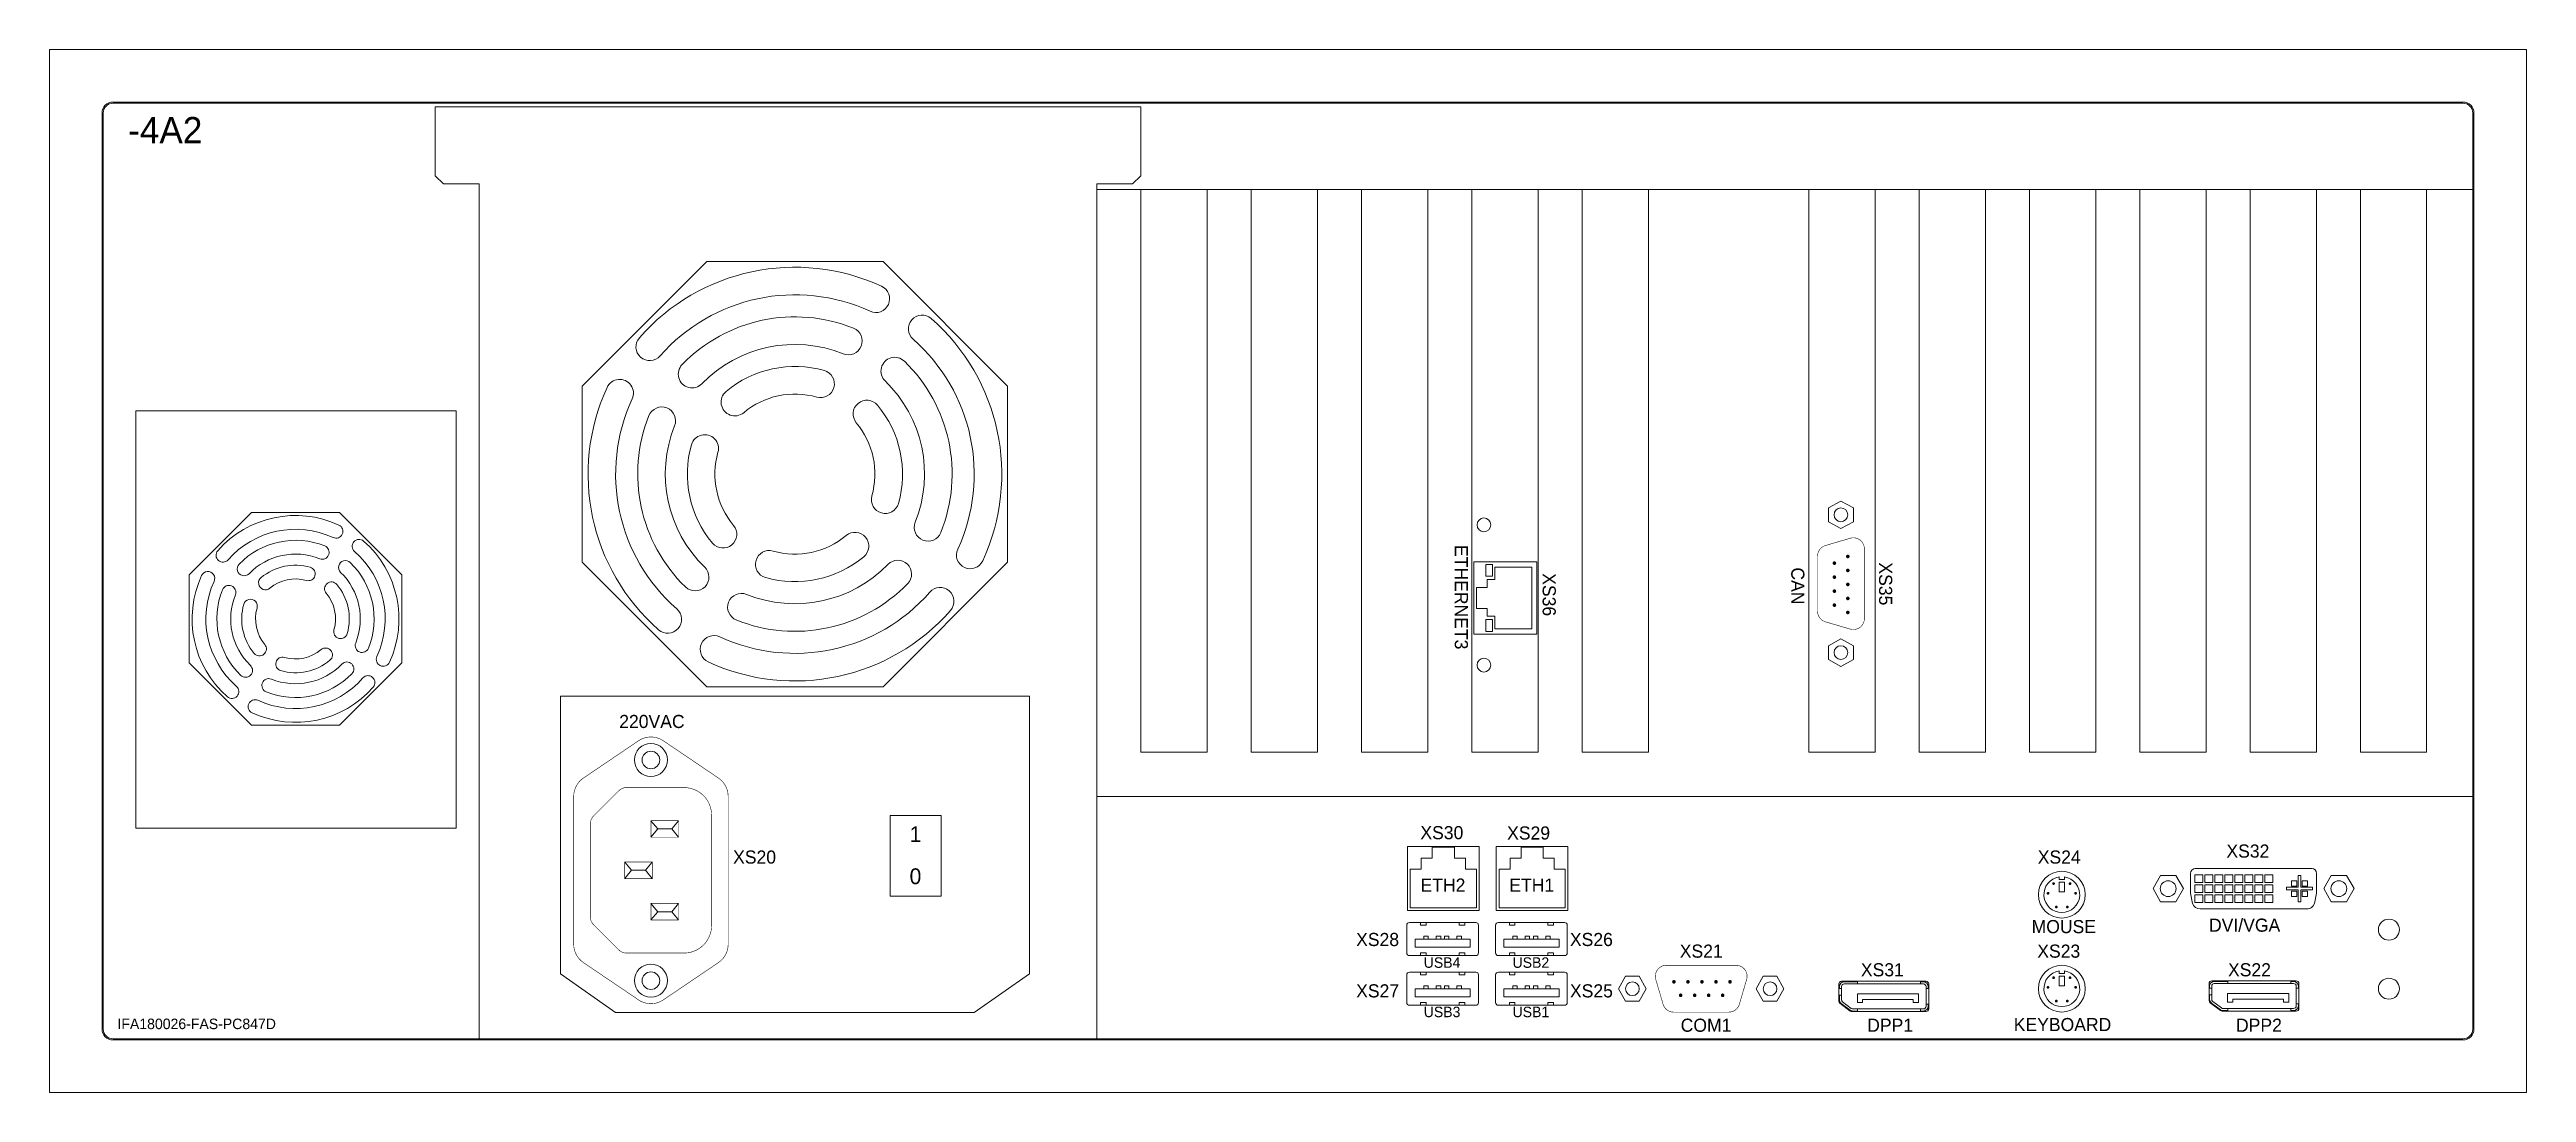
# Model space of a CAD drawing. Extents: x -2364 to 9601, y -871 to 1549.
# Drawn here: x 2573.5 to 3045.1, y -245.3 to -46.8 of the extents above; entities that cross this region are included whole.
import ezdxf

# ---------------------------------------------------------------- set-up
doc = ezdxf.new("R2010")
doc.units = 0
doc.layers.get('0').update_dxf_attribs({"linetype": 'CONTINUOUS'})
doc.layers.add('NRS', color=1, linetype='CONTINUOUS')

msp = doc.modelspace()

# ---------------------------------------------------------------- texts
at = {"color": 7, "lineweight": 13}
for s, height, p in [('-4A2', 5, (2588.4611, -64.64007)), ('1', 3, (2737.25302, -197.65966)), ('0', 3, (2737.25302, -205.68353)), ('IFA180026-FAS-PC847D', 2, (2586.41938, -233.29037))]:
    msp.add_text(s, height=height, dxfattribs=at).set_placement(p)
at = {"layer": 'NRS', "color": 7, "lineweight": 13}
for s, p in [('ETHERNET3', (2841.06741, -141.12121)), ('CAN', (2905.12451, -145.39009)), ('XS35', (2921.84539, -144.42917)), ('XS36', (2857.7883, -146.49032))]:
    msp.add_text(s, height=2.5, rotation=270, dxfattribs=at).set_placement(p)
for s, height, p in [('220VAC', 2.5, (2681.96114, -175.96549)), ('XS30', 2.5, (2834.512, -197.13109)), ('XS29', 2.5, (2851.02682, -197.19683)), ('XS20', 2.5, (2703.64449, -201.7814)), ('XS24', 2.5, (2952.06459, -201.7814)), ('XS32', 2.5, (2987.98705, -200.64003)), ('ETH2', 2.5, (2834.53553, -207.11948)), ('ETH1', 2.5, (2851.44511, -207.11948)), ('DVI/VGA', 2.5, (2984.67406, -214.74433)), ('XS28', 2.5, (2822.27288, -217.47435)), ('XS26', 2.5, (2862.98289, -217.47435)), ('MOUSE', 2.5, (2950.89657, -215.02032)), ('USB4', 2, (2835.14564, -221.61864)), ('USB2', 2, (2852.05522, -221.61864)), ('XS21', 2.5, (2883.89738, -219.69174)), ('XS31', 2.5, (2918.38477, -223.24117)), ('XS23', 2.5, (2951.97359, -219.69174)), ('XS22', 2.5, (2988.29119, -223.24117)), ('XS27', 2.5, (2822.28254, -227.2544)), ('XS25', 2.5, (2862.99255, -227.2544)), ('USB3', 2, (2835.14951, -231.01367)), ('USB1', 2, (2852.05909, -231.01367)), ('COM1', 2.5, (2884.07052, -233.79605)), ('DPP1', 2.5, (2919.5888, -233.79605)), ('KEYBOARD', 2.5, (2947.49122, -233.67242)), ('DPP2', 2.5, (2989.81811, -233.79605))]:
    msp.add_text(s, height=height, dxfattribs=at).set_placement(p)

# ---------------------------------------------------------------- linework, layer by layer
at = {"color": 7, "lineweight": 13}
for p, q in [((2583.48703, -58.89448), (2583.48703, -233.24571)), ((2583.48703, -58.89448), (2583.48703, -60.02109)), ((2583.69709, -58.89448), (2583.69709, -233.24571)), ((3033.0191, -56.79386), (2585.58764, -56.79386)), ((3033.0191, -57.00392), (2585.58764, -57.00392)), ((2646.89577, -70.81185), (2646.89577, -57.708)), ((2646.89577, -57.708), (2781.28428, -57.708)), ((2781.28428, -70.81185), (2781.28428, -57.708)), ((3034.90966, -233.24571), (3034.90966, -58.89448)), ((3035.11972, -233.24571), (3035.11972, -58.89448)), ((2648.4738, -72.34722), (2646.89577, -70.81185)), ((2655.29149, -72.34722), (2648.4738, -72.34722)), ((2655.29149, -72.34722), (2655.29149, -235.13626)), ((2772.88855, -73.43771), (2772.88855, -72.34722)), ((2772.88855, -72.34722), (2779.70625, -72.34722)), ((2772.88855, -73.43771), (3034.90966, -73.43771)), ((2772.88855, -73.43771), (2772.88855, -180.56919)), ((2772.88855, -73.43771), (2772.88855, -180.56919)), ((2772.88855, -73.43771), (2772.88855, -235.13626)), ((2779.70625, -72.34722), (2781.28428, -70.81185)), ((2781.29102, -73.43771), (2781.29102, -180.56919)), ((2793.89473, -73.43771), (2793.89473, -180.56919)), ((2793.89473, -73.43771), (2793.89473, -180.56919)), ((2802.29719, -73.43771), (2802.29719, -180.56919)), ((2814.9009, -73.43771), (2814.9009, -180.56919)), ((2814.9009, -73.43771), (2814.9009, -180.56919)), ((2823.30337, -73.43771), (2823.30337, -180.56919)), ((2823.30337, -73.43771), (2823.30337, -180.56919)), ((2823.30337, -73.43771), (2823.30337, -180.56919)), ((2823.30337, -73.43771), (2823.30337, -180.56919)), ((2835.90707, -73.43771), (2835.90707, -180.56919)), ((2835.90707, -73.43771), (2835.90707, -180.56919)), ((2835.90707, -73.43771), (2835.90707, -180.56919)), ((2835.90707, -73.43771), (2835.90707, -180.56919)), ((2835.90707, -73.43771), (2835.90707, -180.56919)), ((2835.90707, -73.43771), (2835.90707, -180.56919)), ((2835.90707, -73.43771), (2835.90707, -180.56919)), ((2835.90707, -73.43771), (2835.90707, -180.56919)), ((2844.30954, -73.43771), (2844.30954, -180.56919)), ((2844.30954, -73.43771), (2844.30954, -180.56919)), ((3010.86162, -73.43771), (2851.51493, -73.43771)), ((2856.91324, -73.43771), (2856.91324, -180.56919)), ((2856.91324, -73.43771), (2856.91324, -180.56919)), ((2856.91324, -73.43771), (2856.91324, -180.56919)), ((2856.91324, -73.43771), (2856.91324, -180.56919)), ((2865.31571, -73.43771), (2865.31571, -180.56919)), ((2865.31571, -73.43771), (2865.31571, -180.56919)), ((2865.31571, -73.43771), (2865.31571, -180.56919)), ((2877.91941, -73.43771), (2877.91941, -180.56919)), ((2877.91941, -73.43771), (2877.91941, -180.56919)), ((2877.91941, -73.43771), (2877.91941, -180.56919)), ((2877.91941, -73.43771), (2877.91941, -180.56919)), ((2877.91941, -73.43771), (2877.91941, -180.56919)), ((2877.91941, -73.43771), (2877.91941, -180.56919)), ((2908.48076, -73.43771), (2908.48076, -180.56919)), ((2908.48076, -73.43771), (2908.48076, -180.56919)), ((2921.08446, -73.43771), (2921.08446, -180.56919)), ((2921.08446, -73.43771), (2921.08446, -180.56919)), ((2921.08446, -73.43771), (2921.08446, -180.56919)), ((2921.08446, -73.43771), (2921.08446, -180.56919)), ((2929.48693, -73.43771), (2929.48693, -180.56919)), ((2942.09063, -73.43771), (2942.09063, -180.56919)), ((2942.09063, -73.43771), (2942.09063, -180.56919)), ((2950.4931, -73.43771), (2950.4931, -180.56919)), ((2963.09681, -73.43771), (2963.09681, -180.56919)), ((2963.09681, -73.43771), (2963.09681, -180.56919)), ((2971.49927, -73.43771), (2971.49927, -180.56919)), ((2984.10298, -73.43771), (2984.10298, -180.56919)), ((2984.10298, -73.43771), (2984.10298, -180.56919)), ((2992.50545, -73.43771), (2992.50545, -180.56919)), ((3005.10915, -73.43771), (3005.10915, -180.56919)), ((3013.51162, -73.43771), (3013.51162, -180.56919)), ((3026.11532, -73.43771), (3026.11532, -180.56919)), ((2674.92975, -110.84961), (2698.64683, -87.13254)), ((2698.64683, -87.13254), (2732.18784, -87.13254)), ((2732.18784, -87.13254), (2755.90491, -110.84961)), ((2674.92975, -144.39062), (2674.92975, -110.84961)), ((2755.90491, -110.84961), (2755.90491, -144.39062)), ((2600.07828, -146.80784), (2611.93682, -134.94931)), ((2611.93682, -134.94931), (2628.70733, -134.94931)), ((2628.70733, -134.94931), (2640.56586, -146.80784)), ((2912.23195, -134.05784), (2914.59253, -132.7464)), ((2912.23195, -136.68071), (2912.23195, -134.05784)), ((2914.59253, -137.99215), (2912.23195, -136.68071)), ((2914.59253, -132.7464), (2916.95312, -134.05784)), ((2916.95312, -136.68071), (2914.59253, -137.99215)), ((2916.95312, -134.05784), (2916.95312, -136.68071)), ((2698.64683, -168.1077), (2674.92975, -144.39062)), ((2755.90491, -144.39062), (2732.18784, -168.1077)), ((2844.70265, -144.32255), (2844.70265, -158.07255)), ((2856.70265, -144.32255), (2844.70265, -144.32255)), ((2846.9998, -147.07255), (2846.9998, -144.82255)), ((2846.9998, -144.82255), (2848.2498, -144.82255)), ((2848.2498, -144.82255), (2848.2498, -147.07255)), ((2848.70265, -145.32255), (2848.70265, -147.69755)), ((2855.70265, -145.32255), (2848.70265, -145.32255)), ((2855.70265, -145.32255), (2855.70265, -157.07255)), ((2856.70265, -144.32255), (2856.70265, -158.07255)), ((2600.07828, -163.57835), (2600.07828, -146.80784)), ((2640.56586, -146.80784), (2640.56586, -163.57835)), ((2845.20265, -149.19755), (2845.20265, -153.19755)), ((2845.20265, -149.19755), (2847.20265, -149.19755)), ((2848.2498, -147.07255), (2846.9998, -147.07255)), ((2847.20265, -147.69755), (2848.70265, -147.69755)), ((2847.20265, -147.69755), (2847.20265, -149.19755)), ((2845.20265, -153.19755), (2847.20265, -153.19755)), ((2848.2498, -155.32255), (2846.9998, -155.32255)), ((2846.9998, -155.32255), (2846.9998, -157.57255)), ((2847.20265, -153.19755), (2847.20265, -154.69755)), ((2847.20265, -154.69755), (2848.70265, -154.69755)), ((2848.2498, -157.57255), (2848.2498, -155.32255)), ((2848.70265, -154.69755), (2848.70265, -157.07255)), ((2856.70265, -158.07255), (2844.70265, -158.07255)), ((2846.9998, -157.57255), (2848.2498, -157.57255)), ((2855.70265, -157.07255), (2848.70265, -157.07255)), ((2912.23195, -160.28659), (2914.59253, -158.97515)), ((2912.23195, -162.90946), (2912.23195, -160.28659)), ((2914.59253, -158.97515), (2916.95312, -160.28659)), ((2916.95312, -160.28659), (2916.95312, -162.90946)), ((2611.93682, -175.43689), (2600.07828, -163.57835)), ((2640.56586, -163.57835), (2628.70733, -175.43689)), ((2914.59253, -164.2209), (2912.23195, -162.90946)), ((2916.95312, -162.90946), (2914.59253, -164.2209)), ((2732.18784, -168.1077), (2698.64683, -168.1077)), ((2670.77922, -222.78937), (2670.77922, -169.89909)), ((2760.05545, -169.89909), (2670.77922, -169.89909)), ((2760.05545, -222.78937), (2760.05545, -169.89909)), ((2628.70733, -175.43689), (2611.93682, -175.43689)), ((2793.89473, -180.56919), (2781.29102, -180.56919)), ((2814.9009, -180.56919), (2802.29719, -180.56919)), ((2835.90707, -180.56919), (2823.30337, -180.56919)), ((2856.91324, -180.56919), (2844.30954, -180.56919)), ((2856.91324, -180.56919), (2844.30954, -180.56919)), ((2877.91941, -180.56919), (2865.31571, -180.56919)), ((2921.08446, -180.56919), (2908.48076, -180.56919)), ((2942.09063, -180.56919), (2929.48693, -180.56919)), ((2963.09681, -180.56919), (2950.4931, -180.56919)), ((2984.10298, -180.56919), (2971.49927, -180.56919)), ((3005.10915, -180.56919), (2992.50545, -180.56919)), ((3026.11532, -180.56919), (3013.51162, -180.56919)), ((3034.90966, -188.97166), (2772.88855, -188.97166)), ((2687.99884, -193.60361), (2689.29555, -195.17907)), ((2689.29555, -195.17907), (2687.99884, -196.75453)), ((2691.95367, -195.17907), (2689.29555, -195.17907)), ((2693.25038, -193.60361), (2691.95367, -195.17907)), ((2691.95367, -195.17907), (2693.25038, -196.75453)), ((2683.00987, -201.48092), (2684.30659, -203.05639)), ((2688.26142, -201.48092), (2686.9647, -203.05639)), ((2832.05409, -198.50549), (2832.05409, -210.70126)), ((2832.05409, -198.50549), (2845.7081, -198.50549)), ((2834.67986, -202.82394), (2834.67986, -200.72332)), ((2834.67986, -200.72332), (2836.78048, -200.72332)), ((2836.78048, -198.62271), (2840.98171, -198.62271)), ((2836.78048, -200.72332), (2836.78048, -198.62271)), ((2840.98171, -198.62271), (2840.98171, -200.72332)), ((2840.98171, -200.72332), (2843.08233, -200.72332)), ((2843.08233, -200.72332), (2843.08233, -202.82394)), ((2845.7081, -210.70126), (2845.7081, -198.50549)), ((2848.96367, -198.50549), (2848.96367, -210.70126)), ((2848.96367, -198.50549), (2862.61768, -198.50549)), ((2851.58944, -200.72332), (2853.69006, -200.72332)), ((2851.58944, -202.82394), (2851.58944, -200.72332)), ((2853.69006, -200.72332), (2853.69006, -198.62271)), ((2853.69006, -198.62271), (2857.89129, -198.62271)), ((2857.89129, -198.62271), (2857.89129, -200.72332)), ((2857.89129, -200.72332), (2859.99191, -200.72332)), ((2859.99191, -200.72332), (2859.99191, -202.82394)), ((2862.61768, -210.70126), (2862.61768, -198.50549)), ((2982.15159, -202.68146), (3004.15159, -202.68146)), ((2684.30659, -203.05639), (2683.00987, -204.63185)), ((2686.9647, -203.05639), (2684.30659, -203.05639)), ((2686.9647, -203.05639), (2688.26142, -204.63185)), ((2832.57924, -210.1761), (2832.57924, -202.82394)), ((2832.57924, -202.82394), (2834.67986, -202.82394)), ((2843.08233, -202.82394), (2845.18295, -202.82394)), ((2845.18295, -202.82394), (2845.18295, -210.1761)), ((2849.48882, -202.82394), (2851.58944, -202.82394)), ((2849.48882, -210.1761), (2849.48882, -202.82394)), ((2859.99191, -202.82394), (2862.09253, -202.82394)), ((2862.09253, -202.82394), (2862.09253, -210.1761)), ((2956.12118, -204.27309), (2956.12118, -204.79767)), ((2956.12118, -204.79767), (2957.17033, -204.79767)), ((2956.12118, -207.15826), (2956.12118, -205.32224)), ((2956.12118, -205.32224), (2957.17033, -205.32224)), ((2957.17033, -207.15826), (2956.12118, -207.15826)), ((2957.17033, -204.79767), (2957.17033, -204.27309)), ((2957.17033, -205.32224), (2957.17033, -207.15826)), ((2975.45821, -204.04146), (2974.01484, -206.54146)), ((2974.01484, -206.54146), (2975.45821, -209.04146)), ((2978.34496, -204.04146), (2975.45821, -204.04146)), ((2979.78834, -206.54146), (2978.34496, -204.04146)), ((2978.34496, -209.04146), (2979.78834, -206.54146)), ((2981.15159, -207.40146), (2981.15159, -203.68146)), ((2981.15159, -207.40146), (2981.5597, -209.3758)), ((2981.99159, -205.38646), (2981.99159, -203.88646)), ((2981.99159, -203.88646), (2983.49159, -203.88646)), ((2981.99159, -205.38646), (2983.49159, -205.38646)), ((2981.99159, -207.29146), (2981.99159, -205.79146)), ((2981.99159, -205.79146), (2983.49159, -205.79146)), ((2981.99159, -207.29146), (2983.49159, -207.29146)), ((2983.49159, -205.38646), (2983.49159, -203.88646)), ((2983.49159, -207.29146), (2983.49159, -205.79146)), ((2983.89659, -205.38646), (2983.89659, -203.88646)), ((2983.89659, -203.88646), (2985.39659, -203.88646)), ((2983.89659, -205.38646), (2985.39659, -205.38646)), ((2983.89659, -205.79146), (2985.39659, -205.79146)), ((2983.89659, -207.29146), (2983.89659, -205.79146)), ((2983.89659, -207.29146), (2985.39659, -207.29146)), ((2985.39659, -205.38646), (2985.39659, -203.88646)), ((2985.39659, -207.29146), (2985.39659, -205.79146)), ((2985.80159, -205.38646), (2985.80159, -203.88646)), ((2985.80159, -203.88646), (2987.30159, -203.88646)), ((2985.80159, -205.38646), (2987.30159, -205.38646)), ((2985.80159, -205.79146), (2987.30159, -205.79146)), ((2985.80159, -207.29146), (2985.80159, -205.79146)), ((2985.80159, -207.29146), (2987.30159, -207.29146)), ((2987.30159, -205.38646), (2987.30159, -203.88646)), ((2987.30159, -207.29146), (2987.30159, -205.79146)), ((2987.70659, -205.38646), (2987.70659, -203.88646)), ((2987.70659, -203.88646), (2989.20659, -203.88646)), ((2987.70659, -205.38646), (2989.20659, -205.38646)), ((2987.70659, -205.79146), (2989.20659, -205.79146)), ((2987.70659, -207.29146), (2987.70659, -205.79146)), ((2987.70659, -207.29146), (2989.20659, -207.29146)), ((2989.20659, -205.38646), (2989.20659, -203.88646)), ((2989.20659, -207.29146), (2989.20659, -205.79146)), ((2989.61159, -205.38646), (2989.61159, -203.88646)), ((2989.61159, -203.88646), (2991.11159, -203.88646)), ((2989.61159, -205.38646), (2991.11159, -205.38646)), ((2989.61159, -205.79146), (2991.11159, -205.79146)), ((2989.61159, -207.29146), (2989.61159, -205.79146)), ((2989.61159, -207.29146), (2991.11159, -207.29146)), ((2991.11159, -205.38646), (2991.11159, -203.88646)), ((2991.11159, -207.29146), (2991.11159, -205.79146)), ((2991.51659, -205.38646), (2991.51659, -203.88646)), ((2991.51659, -203.88646), (2993.01659, -203.88646)), ((2991.51659, -205.38646), (2993.01659, -205.38646)), ((2991.51659, -205.79146), (2993.01659, -205.79146)), ((2991.51659, -207.29146), (2991.51659, -205.79146)), ((2991.51659, -207.29146), (2993.01659, -207.29146)), ((2993.01659, -205.38646), (2993.01659, -203.88646)), ((2993.01659, -207.29146), (2993.01659, -205.79146)), ((2993.42159, -205.38646), (2993.42159, -203.88646)), ((2993.42159, -203.88646), (2994.92159, -203.88646)), ((2993.42159, -205.38646), (2994.92159, -205.38646)), ((2993.42159, -205.79146), (2994.92159, -205.79146)), ((2993.42159, -207.29146), (2993.42159, -205.79146)), ((2993.42159, -207.29146), (2994.92159, -207.29146)), ((2994.92159, -205.38646), (2994.92159, -203.88646)), ((2994.92159, -207.29146), (2994.92159, -205.79146)), ((2995.32659, -205.38646), (2995.32659, -203.88646)), ((2995.32659, -203.88646), (2996.82659, -203.88646)), ((2995.32659, -205.38646), (2996.82659, -205.38646)), ((2995.32659, -205.79146), (2996.82659, -205.79146)), ((2995.32659, -207.29146), (2995.32659, -205.79146)), ((2995.32659, -207.29146), (2996.82659, -207.29146)), ((2996.82659, -205.38646), (2996.82659, -203.88646)), ((2996.82659, -207.29146), (2996.82659, -205.79146)), ((2999.40159, -206.29146), (3001.65159, -206.29146)), ((2999.40159, -206.79146), (2999.40159, -206.29146)), ((2999.40159, -206.79146), (3001.65159, -206.79146)), ((3000.40159, -206.04146), (3000.40159, -205.04146)), ((3000.40159, -205.04146), (3001.40159, -205.04146)), ((3000.40159, -206.04146), (3001.40159, -206.04146)), ((3000.40159, -207.04146), (3001.40159, -207.04146)), ((3000.40159, -207.04146), (3000.40159, -208.04146)), ((3001.40159, -206.04146), (3001.40159, -205.04146)), ((3001.40159, -207.04146), (3001.40159, -208.04146)), ((3001.65159, -206.29146), (3001.65159, -204.04146)), ((3001.65159, -204.04146), (3002.15159, -204.04146)), ((3001.65159, -209.04146), (3001.65159, -206.79146)), ((3002.15159, -206.29146), (3002.15159, -204.04146)), ((3002.15159, -206.29146), (3004.40159, -206.29146)), ((3002.15159, -206.79146), (3004.40159, -206.79146)), ((3002.15159, -209.04146), (3002.15159, -206.79146)), ((3002.40159, -206.04146), (3002.40159, -205.04146)), ((3002.40159, -205.04146), (3003.40159, -205.04146)), ((3002.40159, -206.04146), (3003.40159, -206.04146)), ((3002.40159, -207.04146), (3002.40159, -208.04146)), ((3002.40159, -207.04146), (3003.40159, -207.04146)), ((3003.40159, -206.04146), (3003.40159, -205.04146)), ((3003.40159, -207.04146), (3003.40159, -208.04146)), ((3004.40159, -206.79146), (3004.40159, -206.29146)), ((3005.15159, -207.40146), (3004.74347, -209.3758)), ((3005.15159, -207.40146), (3005.15159, -203.68146)), ((3006.51484, -206.54146), (3007.95821, -204.04146)), ((3007.95821, -209.04146), (3006.51484, -206.54146)), ((3007.95821, -204.04146), (3010.84496, -204.04146)), ((3010.84496, -204.04146), (3012.28834, -206.54146)), ((3012.28834, -206.54146), (3010.84496, -209.04146)), ((2687.99884, -209.35824), (2689.29555, -210.9337)), ((2689.29555, -210.9337), (2687.99884, -212.50916)), ((2691.95367, -210.9337), (2689.29555, -210.9337)), ((2693.25038, -209.35824), (2691.95367, -210.9337)), ((2691.95367, -210.9337), (2693.25038, -212.50916)), ((2832.05409, -210.70126), (2845.7081, -210.70126)), ((2845.18295, -210.1761), (2832.57924, -210.1761)), ((2848.96367, -210.70126), (2862.61768, -210.70126)), ((2862.09253, -210.1761), (2849.48882, -210.1761)), ((2975.45821, -209.04146), (2978.34496, -209.04146)), ((2981.99159, -207.69646), (2981.99159, -209.19646)), ((2981.99159, -207.69646), (2983.49159, -207.69646)), ((2981.99159, -209.19646), (2983.49159, -209.19646)), ((2982.98273, -210.40146), (3003.32045, -210.40146)), ((2983.49159, -207.69646), (2983.49159, -209.19646)), ((2983.89659, -207.69646), (2985.39659, -207.69646)), ((2983.89659, -207.69646), (2983.89659, -209.19646)), ((2983.89659, -209.19646), (2985.39659, -209.19646)), ((2985.39659, -207.69646), (2985.39659, -209.19646)), ((2985.80159, -207.69646), (2987.30159, -207.69646)), ((2985.80159, -207.69646), (2985.80159, -209.19646)), ((2985.80159, -209.19646), (2987.30159, -209.19646)), ((2987.30159, -207.69646), (2987.30159, -209.19646)), ((2987.70659, -207.69646), (2989.20659, -207.69646)), ((2987.70659, -207.69646), (2987.70659, -209.19646)), ((2987.70659, -209.19646), (2989.20659, -209.19646)), ((2989.20659, -207.69646), (2989.20659, -209.19646)), ((2989.61159, -207.69646), (2991.11159, -207.69646)), ((2989.61159, -207.69646), (2989.61159, -209.19646)), ((2989.61159, -209.19646), (2991.11159, -209.19646)), ((2991.11159, -207.69646), (2991.11159, -209.19646)), ((2991.51659, -207.69646), (2993.01659, -207.69646)), ((2991.51659, -207.69646), (2991.51659, -209.19646)), ((2991.51659, -209.19646), (2993.01659, -209.19646)), ((2993.01659, -207.69646), (2993.01659, -209.19646)), ((2993.42159, -207.69646), (2994.92159, -207.69646)), ((2993.42159, -207.69646), (2993.42159, -209.19646)), ((2993.42159, -209.19646), (2994.92159, -209.19646)), ((2994.92159, -207.69646), (2994.92159, -209.19646)), ((2995.32659, -207.69646), (2996.82659, -207.69646)), ((2995.32659, -207.69646), (2995.32659, -209.19646)), ((2995.32659, -209.19646), (2996.82659, -209.19646)), ((2996.82659, -207.69646), (2996.82659, -209.19646)), ((3000.40159, -208.04146), (3001.40159, -208.04146)), ((3001.65159, -209.04146), (3002.15159, -209.04146)), ((3002.40159, -208.04146), (3003.40159, -208.04146)), ((3010.84496, -209.04146), (3007.95821, -209.04146)), ((2831.91901, -218.76561), (2831.91901, -213.51365)), ((2832.4442, -212.98845), (2845.04892, -212.98845)), ((2843.99853, -216.13963), (2833.4946, -216.13963)), ((2833.4946, -216.13963), (2833.4946, -217.71522)), ((2834.54499, -213.51365), (2834.54499, -212.98845)), ((2834.54499, -213.51365), (2835.59538, -213.51365)), ((2836.01554, -215.61444), (2835.17523, -215.61444)), ((2835.17523, -215.61444), (2835.17523, -216.13963)), ((2835.59538, -213.51365), (2835.59538, -212.98845)), ((2836.01554, -215.61444), (2836.01554, -216.13963)), ((2838.37892, -215.61444), (2837.53861, -215.61444)), ((2837.53861, -215.61444), (2837.53861, -216.13963)), ((2838.37892, -215.61444), (2838.37892, -216.13963)), ((2839.1142, -216.13963), (2839.1142, -215.61444)), ((2839.95451, -215.61444), (2839.1142, -215.61444)), ((2839.95451, -216.13963), (2839.95451, -215.61444)), ((2841.47758, -216.13963), (2841.47758, -215.61444)), ((2842.3179, -215.61444), (2841.47758, -215.61444)), ((2841.89774, -212.98845), (2841.89774, -213.51365)), ((2841.89774, -213.51365), (2842.94813, -213.51365)), ((2842.3179, -216.13963), (2842.3179, -215.61444)), ((2842.94813, -212.98845), (2842.94813, -213.51365)), ((2843.99853, -217.71522), (2843.99853, -216.13963)), ((2845.57412, -213.51365), (2845.57412, -218.76561)), ((2848.82859, -218.76561), (2848.82859, -213.51365)), ((2849.35378, -212.98845), (2861.9585, -212.98845)), ((2850.40418, -216.13963), (2850.40418, -217.71522)), ((2860.90811, -216.13963), (2850.40418, -216.13963)), ((2851.45457, -213.51365), (2851.45457, -212.98845)), ((2851.45457, -213.51365), (2852.50496, -213.51365)), ((2852.92512, -215.61444), (2852.08481, -215.61444)), ((2852.08481, -215.61444), (2852.08481, -216.13963)), ((2852.50496, -213.51365), (2852.50496, -212.98845)), ((2852.92512, -215.61444), (2852.92512, -216.13963)), ((2855.2885, -215.61444), (2854.44819, -215.61444)), ((2854.44819, -215.61444), (2854.44819, -216.13963)), ((2855.2885, -215.61444), (2855.2885, -216.13963)), ((2856.02378, -216.13963), (2856.02378, -215.61444)), ((2856.86409, -215.61444), (2856.02378, -215.61444)), ((2856.86409, -216.13963), (2856.86409, -215.61444)), ((2858.38716, -216.13963), (2858.38716, -215.61444)), ((2859.22748, -215.61444), (2858.38716, -215.61444)), ((2858.80732, -212.98845), (2858.80732, -213.51365)), ((2858.80732, -213.51365), (2859.85771, -213.51365)), ((2859.22748, -216.13963), (2859.22748, -215.61444)), ((2859.85771, -212.98845), (2859.85771, -213.51365)), ((2860.90811, -217.71522), (2860.90811, -216.13963)), ((2862.4837, -213.51365), (2862.4837, -218.76561)), ((2845.04892, -219.29081), (2832.4442, -219.29081)), ((2833.4946, -217.71522), (2843.99853, -217.71522)), ((2834.54499, -219.29081), (2834.54499, -218.76561)), ((2835.59538, -218.76561), (2834.54499, -218.76561)), ((2835.59538, -219.29081), (2835.59538, -218.76561)), ((2842.94813, -218.76561), (2841.89774, -218.76561)), ((2841.89774, -218.76561), (2841.89774, -219.29081)), ((2842.94813, -218.76561), (2842.94813, -219.29081)), ((2861.9585, -219.29081), (2849.35378, -219.29081)), ((2850.40418, -217.71522), (2860.90811, -217.71522)), ((2851.45457, -219.29081), (2851.45457, -218.76561)), ((2852.50496, -218.76561), (2851.45457, -218.76561)), ((2852.50496, -219.29081), (2852.50496, -218.76561)), ((2858.80732, -218.76561), (2858.80732, -219.29081)), ((2859.85771, -218.76561), (2858.80732, -218.76561)), ((2859.85771, -218.76561), (2859.85771, -219.29081)), ((2670.77922, -222.78937), (2681.2823, -230.09478)), ((2760.05545, -222.78937), (2749.55236, -230.09478)), ((2831.91901, -228.21915), (2831.91901, -222.96719)), ((2832.4442, -222.44199), (2845.04892, -222.44199)), ((2843.99853, -225.59317), (2833.4946, -225.59317)), ((2833.4946, -225.59317), (2833.4946, -227.16876)), ((2834.54499, -222.96719), (2834.54499, -222.44199)), ((2834.54499, -222.96719), (2835.59538, -222.96719)), ((2836.01554, -225.06797), (2835.17523, -225.06797)), ((2835.17523, -225.06797), (2835.17523, -225.59317)), ((2835.59538, -222.96719), (2835.59538, -222.44199)), ((2836.01554, -225.06797), (2836.01554, -225.59317)), ((2838.37892, -225.06797), (2837.53861, -225.06797)), ((2837.53861, -225.06797), (2837.53861, -225.59317)), ((2838.37892, -225.06797), (2838.37892, -225.59317)), ((2839.1142, -225.59317), (2839.1142, -225.06797)), ((2839.95451, -225.06797), (2839.1142, -225.06797)), ((2839.95451, -225.59317), (2839.95451, -225.06797)), ((2841.47758, -225.59317), (2841.47758, -225.06797)), ((2842.3179, -225.06797), (2841.47758, -225.06797)), ((2841.89774, -222.44199), (2841.89774, -222.96719)), ((2841.89774, -222.96719), (2842.94813, -222.96719)), ((2842.3179, -225.59317), (2842.3179, -225.06797)), ((2842.94813, -222.44199), (2842.94813, -222.96719)), ((2843.99853, -227.16876), (2843.99853, -225.59317)), ((2845.57412, -222.96719), (2845.57412, -228.21915)), ((2848.82859, -228.21915), (2848.82859, -222.96719)), ((2849.35378, -222.44199), (2861.9585, -222.44199)), ((2860.90811, -225.59317), (2850.40418, -225.59317)), ((2850.40418, -225.59317), (2850.40418, -227.16876)), ((2851.45457, -222.96719), (2851.45457, -222.44199)), ((2851.45457, -222.96719), (2852.50496, -222.96719)), ((2852.92512, -225.06797), (2852.08481, -225.06797)), ((2852.08481, -225.06797), (2852.08481, -225.59317)), ((2852.50496, -222.96719), (2852.50496, -222.44199)), ((2852.92512, -225.06797), (2852.92512, -225.59317)), ((2854.44819, -225.06797), (2854.44819, -225.59317)), ((2855.2885, -225.06797), (2854.44819, -225.06797)), ((2855.2885, -225.06797), (2855.2885, -225.59317)), ((2856.02378, -225.59317), (2856.02378, -225.06797)), ((2856.86409, -225.06797), (2856.02378, -225.06797)), ((2856.86409, -225.59317), (2856.86409, -225.06797)), ((2858.38716, -225.59317), (2858.38716, -225.06797)), ((2859.22748, -225.06797), (2858.38716, -225.06797)), ((2858.80732, -222.44199), (2858.80732, -222.96719)), ((2858.80732, -222.96719), (2859.85771, -222.96719)), ((2859.22748, -225.59317), (2859.22748, -225.06797)), ((2859.85771, -222.44199), (2859.85771, -222.96719)), ((2860.90811, -227.16876), (2860.90811, -225.59317)), ((2862.4837, -222.96719), (2862.4837, -228.21915)), ((2872.24777, -225.59317), (2873.55921, -223.23258)), ((2873.55921, -227.95376), (2872.24777, -225.59317)), ((2873.55921, -223.23258), (2876.18209, -223.23258)), ((2876.18209, -223.23258), (2877.49352, -225.59317)), ((2877.49352, -225.59317), (2876.18209, -227.95376)), ((2898.47653, -225.59317), (2899.78796, -223.23258)), ((2899.78796, -227.95376), (2898.47653, -225.59317)), ((2899.78796, -223.23258), (2902.41084, -223.23258)), ((2902.41084, -223.23258), (2903.72228, -225.59317)), ((2903.72228, -225.59317), (2902.41084, -227.95376)), ((2956.12118, -222.18343), (2956.12118, -222.70801)), ((2956.12118, -222.70801), (2957.17033, -222.70801)), ((2956.12118, -223.23258), (2957.17033, -223.23258)), ((2956.12118, -225.06859), (2956.12118, -223.23258)), ((2957.17033, -225.06859), (2956.12118, -225.06859)), ((2957.17033, -222.70801), (2957.17033, -222.18343)), ((2957.17033, -223.23258), (2957.17033, -225.06859)), ((2681.2823, -230.09478), (2749.55236, -230.09478)), ((2845.04892, -228.74435), (2832.4442, -228.74435)), ((2833.4946, -227.16876), (2843.99853, -227.16876)), ((2834.54499, -228.74435), (2834.54499, -228.21915)), ((2835.59538, -228.21915), (2834.54499, -228.21915)), ((2835.59538, -228.74435), (2835.59538, -228.21915)), ((2842.94813, -228.21915), (2841.89774, -228.21915)), ((2841.89774, -228.21915), (2841.89774, -228.74435)), ((2842.94813, -228.21915), (2842.94813, -228.74435)), ((2861.9585, -228.74435), (2849.35378, -228.74435)), ((2850.40418, -227.16876), (2860.90811, -227.16876)), ((2851.45457, -228.74435), (2851.45457, -228.21915)), ((2852.50496, -228.21915), (2851.45457, -228.21915)), ((2852.50496, -228.74435), (2852.50496, -228.21915)), ((2859.85771, -228.21915), (2858.80732, -228.21915)), ((2858.80732, -228.21915), (2858.80732, -228.74435)), ((2859.85771, -228.21915), (2859.85771, -228.74435)), ((2876.18209, -227.95376), (2873.55921, -227.95376)), ((2902.41084, -227.95376), (2899.78796, -227.95376)), ((2585.58764, -235.13626), (3033.0191, -235.13626)), ((2585.58764, -235.34632), (3033.0191, -235.34632))]:
    msp.add_line(p, q, dxfattribs=at)
at = {"color": 7, "linetype": 'Continuous', "lineweight": 13}
for p, q in [((2914.19742, -224.68124), (2914.19742, -227.9434)), ((2914.19742, -224.68124), (2914.19742, -227.9434)), ((2914.29742, -225.56124), (2914.19742, -225.56124)), ((2914.29742, -225.56124), (2914.19742, -225.56124)), ((2914.29742, -225.18124), (2914.29742, -225.56124)), ((2914.29742, -225.18124), (2914.29742, -225.56124)), ((2914.69742, -225.56124), (2914.29742, -225.56124)), ((2914.69742, -225.56124), (2914.29742, -225.56124)), ((2930.79742, -224.18124), (2914.69742, -224.18124)), ((2930.79742, -224.18124), (2914.69742, -224.18124)), ((2914.69742, -225.18124), (2914.69742, -225.56124)), ((2914.69742, -225.18124), (2914.69742, -225.56124)), ((2914.69742, -226.84623), (2914.69742, -225.56124)), ((2914.69742, -226.84623), (2914.69742, -225.56124)), ((2917.74742, -224.28124), (2915.19742, -224.28124)), ((2917.74742, -224.28124), (2915.19742, -224.28124)), ((2917.74742, -224.68124), (2915.19742, -224.68124)), ((2917.74742, -224.68124), (2915.19742, -224.68124)), ((2917.74742, -224.18124), (2917.74742, -224.28124)), ((2917.74742, -224.18124), (2917.74742, -224.28124)), ((2917.74742, -224.28124), (2917.74742, -224.68124)), ((2917.74742, -224.28124), (2917.74742, -224.68124)), ((2917.74742, -224.68124), (2929.74742, -224.68124)), ((2917.74742, -224.68124), (2929.74742, -224.68124)), ((2929.74742, -224.18124), (2929.74742, -224.28124)), ((2929.74742, -224.18124), (2929.74742, -224.28124)), ((2930.29742, -224.28124), (2929.74742, -224.28124)), ((2929.74742, -224.28124), (2929.74742, -224.68124)), ((2930.29742, -224.28124), (2929.74742, -224.28124)), ((2929.74742, -224.28124), (2929.74742, -224.68124)), ((2930.29742, -224.68124), (2929.74742, -224.68124)), ((2930.29742, -224.68124), (2929.74742, -224.68124)), ((2930.79742, -225.56124), (2930.79742, -225.18124)), ((2930.79742, -225.56124), (2930.79742, -225.18124)), ((2930.79742, -228.56124), (2930.79742, -225.56124)), ((2930.79742, -225.56124), (2931.19742, -225.56124)), ((2930.79742, -228.56124), (2930.79742, -225.56124)), ((2930.79742, -225.56124), (2931.19742, -225.56124)), ((2931.19742, -225.56124), (2931.19742, -225.18124)), ((2931.19742, -225.56124), (2931.19742, -225.18124)), ((2931.19742, -225.56124), (2931.29742, -225.56124)), ((2931.19742, -225.56124), (2931.29742, -225.56124)), ((2931.29742, -229.44124), (2931.29742, -224.68124)), ((2931.29742, -229.44124), (2931.29742, -224.68124)), ((2984.68704, -224.60081), (2984.68704, -227.86297)), ((2984.68704, -224.60081), (2984.68704, -227.86297)), ((2984.78704, -225.48081), (2984.68704, -225.48081)), ((2984.78704, -225.48081), (2984.68704, -225.48081)), ((2984.78704, -225.10081), (2984.78704, -225.48081)), ((2984.78704, -225.10081), (2984.78704, -225.48081)), ((2985.18704, -225.48081), (2984.78704, -225.48081)), ((2985.18704, -225.48081), (2984.78704, -225.48081)), ((3001.28704, -224.10081), (2985.18704, -224.10081)), ((3001.28704, -224.10081), (2985.18704, -224.10081)), ((2985.18704, -225.10081), (2985.18704, -225.48081)), ((2985.18704, -225.10081), (2985.18704, -225.48081)), ((2985.18704, -226.7658), (2985.18704, -225.48081)), ((2985.18704, -226.7658), (2985.18704, -225.48081)), ((2988.23704, -224.20081), (2985.68704, -224.20081)), ((2988.23704, -224.20081), (2985.68704, -224.20081)), ((2988.23704, -224.60081), (2985.68704, -224.60081)), ((2988.23704, -224.60081), (2985.68704, -224.60081)), ((2988.23704, -224.10081), (2988.23704, -224.20081)), ((2988.23704, -224.10081), (2988.23704, -224.20081)), ((2988.23704, -224.20081), (2988.23704, -224.60081)), ((2988.23704, -224.20081), (2988.23704, -224.60081)), ((2988.23704, -224.60081), (3000.23704, -224.60081)), ((2988.23704, -224.60081), (3000.23704, -224.60081)), ((3000.23704, -224.10081), (3000.23704, -224.20081)), ((3000.23704, -224.10081), (3000.23704, -224.20081)), ((3000.78704, -224.20081), (3000.23704, -224.20081)), ((3000.23704, -224.20081), (3000.23704, -224.60081)), ((3000.78704, -224.20081), (3000.23704, -224.20081)), ((3000.23704, -224.20081), (3000.23704, -224.60081)), ((3000.78704, -224.60081), (3000.23704, -224.60081)), ((3000.78704, -224.60081), (3000.23704, -224.60081)), ((3001.28704, -225.48081), (3001.28704, -225.10081)), ((3001.28704, -225.48081), (3001.28704, -225.10081)), ((3001.28704, -228.48081), (3001.28704, -225.48081)), ((3001.28704, -225.48081), (3001.68704, -225.48081)), ((3001.28704, -228.48081), (3001.28704, -225.48081)), ((3001.28704, -225.48081), (3001.68704, -225.48081)), ((3001.68704, -225.48081), (3001.68704, -225.10081)), ((3001.68704, -225.48081), (3001.68704, -225.10081)), ((3001.68704, -225.48081), (3001.78704, -225.48081)), ((3001.68704, -225.48081), (3001.78704, -225.48081)), ((3001.78704, -229.36081), (3001.78704, -224.60081)), ((3001.78704, -229.36081), (3001.78704, -224.60081)), ((2914.19742, -226.84623), (2914.29742, -226.84623)), ((2914.19742, -226.84623), (2914.29742, -226.84623)), ((2914.29742, -226.84623), (2914.69742, -226.84623)), ((2914.29742, -226.84623), (2914.29742, -227.69124)), ((2914.29742, -226.84623), (2914.69742, -226.84623)), ((2914.29742, -226.84623), (2914.29742, -227.69124)), ((2914.29742, -228.2434), (2914.29742, -227.69124)), ((2914.29742, -228.2434), (2914.29742, -227.69124)), ((2914.39466, -228.34131), (2916.36325, -229.83915)), ((2914.39466, -228.34131), (2916.36325, -229.83915)), ((2914.65742, -228.41124), (2916.32408, -229.66124)), ((2914.65742, -228.41124), (2916.32408, -229.66124)), ((2914.69742, -226.84623), (2914.69742, -227.69124)), ((2914.69742, -226.84623), (2914.69742, -227.69124)), ((2914.89742, -228.09124), (2916.56408, -229.34124)), ((2914.89742, -228.09124), (2916.56408, -229.34124)), ((2916.66601, -229.94124), (2930.79742, -229.94124)), ((2916.66601, -229.94124), (2930.79742, -229.94124)), ((2916.86408, -229.44124), (2917.74742, -229.44124)), ((2916.86408, -229.44124), (2917.74742, -229.44124)), ((2916.86408, -229.84124), (2917.74742, -229.84124)), ((2916.86408, -229.84124), (2917.74742, -229.84124)), ((2917.72526, -226.56124), (2917.72526, -228.24124)), ((2929.35753, -226.56124), (2917.72526, -226.56124)), ((2917.72526, -226.56124), (2917.72526, -228.24124)), ((2929.35753, -226.56124), (2917.72526, -226.56124)), ((2917.72526, -228.24124), (2918.72526, -228.24124)), ((2917.72526, -228.24124), (2918.72526, -228.24124)), ((2917.74742, -229.84124), (2917.74742, -229.44124)), ((2917.74742, -229.44124), (2929.74742, -229.44124)), ((2917.74742, -229.84124), (2917.74742, -229.44124)), ((2917.74742, -229.44124), (2929.74742, -229.44124)), ((2917.74742, -229.94124), (2917.74742, -229.84124)), ((2917.74742, -229.94124), (2917.74742, -229.84124)), ((2918.72526, -228.24124), (2918.72526, -227.64124)), ((2918.72526, -227.64124), (2928.35753, -227.64124)), ((2918.72526, -228.24124), (2918.72526, -227.64124)), ((2918.72526, -227.64124), (2928.35753, -227.64124)), ((2928.35753, -227.64124), (2928.35753, -228.24124)), ((2928.35753, -227.64124), (2928.35753, -228.24124)), ((2928.35753, -228.24124), (2929.35753, -228.24124)), ((2928.35753, -228.24124), (2929.35753, -228.24124)), ((2929.35753, -228.24124), (2929.35753, -226.56124)), ((2929.35753, -228.24124), (2929.35753, -226.56124)), ((2929.74742, -229.84124), (2929.74742, -229.44124)), ((2929.74742, -229.44124), (2930.29742, -229.44124)), ((2929.74742, -229.84124), (2929.74742, -229.44124)), ((2929.74742, -229.44124), (2930.29742, -229.44124)), ((2929.74742, -229.94124), (2929.74742, -229.84124)), ((2929.74742, -229.84124), (2930.29742, -229.84124)), ((2929.74742, -229.94124), (2929.74742, -229.84124)), ((2929.74742, -229.84124), (2930.29742, -229.84124)), ((2930.79742, -228.94124), (2930.79742, -228.56124)), ((2930.79742, -228.56124), (2931.19742, -228.56124)), ((2930.79742, -228.94124), (2930.79742, -228.56124)), ((2930.79742, -228.56124), (2931.19742, -228.56124)), ((2931.19742, -228.56124), (2931.29742, -228.56124)), ((2931.19742, -228.94124), (2931.19742, -228.56124)), ((2931.19742, -228.56124), (2931.29742, -228.56124)), ((2931.19742, -228.94124), (2931.19742, -228.56124)), ((2931.19742, -228.94124), (2931.19742, -229.74124)), ((2931.19742, -228.94124), (2931.19742, -229.74124)), ((2984.68704, -226.7658), (2984.78704, -226.7658)), ((2984.68704, -226.7658), (2984.78704, -226.7658)), ((2984.78704, -226.7658), (2985.18704, -226.7658)), ((2984.78704, -226.7658), (2984.78704, -227.61081)), ((2984.78704, -226.7658), (2985.18704, -226.7658)), ((2984.78704, -226.7658), (2984.78704, -227.61081)), ((2984.78704, -228.16297), (2984.78704, -227.61081)), ((2984.78704, -228.16297), (2984.78704, -227.61081)), ((2984.88428, -228.26088), (2986.85287, -229.75872)), ((2984.88428, -228.26088), (2986.85287, -229.75872)), ((2985.14704, -228.33081), (2986.81371, -229.58081)), ((2985.14704, -228.33081), (2986.81371, -229.58081)), ((2985.18704, -226.7658), (2985.18704, -227.61081)), ((2985.18704, -226.7658), (2985.18704, -227.61081)), ((2985.38704, -228.01081), (2987.05371, -229.26081)), ((2985.38704, -228.01081), (2987.05371, -229.26081)), ((2987.15563, -229.86081), (3001.28704, -229.86081)), ((2987.15563, -229.86081), (3001.28704, -229.86081)), ((2987.35371, -229.36081), (2988.23704, -229.36081)), ((2987.35371, -229.36081), (2988.23704, -229.36081)), ((2987.35371, -229.76081), (2988.23704, -229.76081)), ((2987.35371, -229.76081), (2988.23704, -229.76081)), ((2988.21488, -226.48081), (2988.21488, -228.16081)), ((2999.84716, -226.48081), (2988.21488, -226.48081)), ((2988.21488, -226.48081), (2988.21488, -228.16081)), ((2999.84716, -226.48081), (2988.21488, -226.48081)), ((2988.21488, -228.16081), (2989.21488, -228.16081)), ((2988.21488, -228.16081), (2989.21488, -228.16081)), ((2988.23704, -229.76081), (2988.23704, -229.36081)), ((2988.23704, -229.36081), (3000.23704, -229.36081)), ((2988.23704, -229.76081), (2988.23704, -229.36081)), ((2988.23704, -229.36081), (3000.23704, -229.36081)), ((2988.23704, -229.86081), (2988.23704, -229.76081)), ((2988.23704, -229.86081), (2988.23704, -229.76081)), ((2989.21488, -228.16081), (2989.21488, -227.56081)), ((2989.21488, -227.56081), (2998.84716, -227.56081)), ((2989.21488, -228.16081), (2989.21488, -227.56081)), ((2989.21488, -227.56081), (2998.84716, -227.56081)), ((2998.84716, -227.56081), (2998.84716, -228.16081)), ((2998.84716, -227.56081), (2998.84716, -228.16081)), ((2998.84716, -228.16081), (2999.84716, -228.16081)), ((2998.84716, -228.16081), (2999.84716, -228.16081)), ((2999.84716, -228.16081), (2999.84716, -226.48081)), ((2999.84716, -228.16081), (2999.84716, -226.48081)), ((3000.23704, -229.76081), (3000.23704, -229.36081)), ((3000.23704, -229.36081), (3000.78704, -229.36081)), ((3000.23704, -229.76081), (3000.23704, -229.36081)), ((3000.23704, -229.36081), (3000.78704, -229.36081)), ((3000.23704, -229.86081), (3000.23704, -229.76081)), ((3000.23704, -229.76081), (3000.78704, -229.76081)), ((3000.23704, -229.86081), (3000.23704, -229.76081)), ((3000.23704, -229.76081), (3000.78704, -229.76081)), ((3001.28704, -228.86081), (3001.28704, -228.48081)), ((3001.28704, -228.48081), (3001.68704, -228.48081)), ((3001.28704, -228.86081), (3001.28704, -228.48081)), ((3001.28704, -228.48081), (3001.68704, -228.48081)), ((3001.68704, -228.48081), (3001.78704, -228.48081)), ((3001.68704, -228.86081), (3001.68704, -228.48081)), ((3001.68704, -228.48081), (3001.78704, -228.48081)), ((3001.68704, -228.86081), (3001.68704, -228.48081)), ((3001.68704, -228.86081), (3001.68704, -229.66081)), ((3001.68704, -228.86081), (3001.68704, -229.66081))]:
    msp.add_line(p, q, dxfattribs=at)
at = {"color": 7, "lineweight": 13}
for points in [[(2573.48703, -46.79386), (3045.11972, -46.79386), (3045.11972, -245.34632), (2573.48703, -245.34632)], [(2589.93628, -115.55398), (2650.92314, -115.55398), (2650.92314, -195.02979), (2589.93628, -195.02979)], [(2733.55381, -192.59196), (2743.27745, -192.59196), (2743.27745, -208.00622), (2733.55381, -208.00622)]]:
    msp.add_lwpolyline(points, close=True, dxfattribs=at)
for points, const_width in [([(2919.05142, -141.84562), (2919.05142, -155.12168, -0.500705616), (2916.36105, -157.13472), (2911.63988, -155.74613, -0.332706414), (2910.13365, -153.7331), (2910.13365, -143.2342, -0.332706414), (2911.63988, -141.22117), (2916.36105, -139.83258, -0.500705616)], 0.10492), ([(2913.16785, -144.56988, 1), (2913.51022, -144.56988, 1)], 0.34237), ([(2915.73163, -143.29172, 1), (2916.074, -143.29172, 1)], 0.34237), ([(2915.73163, -145.95951, 1), (2916.074, -145.95951, 1)], 0.34237), ([(2913.16785, -147.23767, 1), (2913.51022, -147.23767, 1)], 0.34237), ([(2913.16785, -149.90545, 1), (2913.51022, -149.90545, 1)], 0.34237), ([(2915.73163, -148.62729, 1), (2916.074, -148.62729, 1)], 0.34237), ([(2913.16785, -152.57323, 1), (2913.51022, -152.57323, 1)], 0.34237), ([(2915.73163, -151.29508, 1), (2916.074, -151.29508, 1)], 0.34237), ([(2915.73163, -153.96286, 1), (2916.074, -153.96286, 1)], 0.34237), ([(2702.70316, -188.97224), (2702.70316, -217.14054, -0.248970266), (2700.85592, -220.62035), (2690.35283, -227.72538, -0.306467457), (2685.64485, -227.72538), (2675.14176, -220.62035, -0.248970266), (2673.29452, -217.14054), (2673.29452, -188.97224, -0.248970266), (2675.14176, -185.49242), (2685.64485, -178.38739, -0.306467457), (2690.35283, -178.38739), (2700.85592, -185.49242, -0.248970266)], 0.10503), ([(2699.55223, -192.5533), (2699.55223, -213.55947, -0.414213562), (2694.30069, -218.81101), (2683.36255, -218.81101, -0.198912367), (2681.87719, -218.19576), (2677.0607, -213.37927, -0.198912367), (2676.44545, -211.89391), (2676.44545, -194.21886, -0.198912367), (2677.0607, -192.7335), (2681.87719, -187.91701, -0.198912367), (2683.36255, -187.30176), (2694.30069, -187.30176, -0.414213562)], 0.10503), ([(2953.89173, -207.42054, 1), (2954.15402, -207.42054, 1)], 0.26229), ([(2954.94088, -205.58453, 1), (2955.20317, -205.58453, 1)], 0.26229), ([(2958.08833, -205.58453, 1), (2958.35062, -205.58453, 1)], 0.26229), ([(2959.13748, -207.42054, 1), (2959.39977, -207.42054, 1)], 0.26229), ([(2955.46546, -210.04342, 1), (2955.72775, -210.04342, 1)], 0.26229), ([(2957.56376, -210.04342, 1), (2957.82605, -210.04342, 1)], 0.26229), ([(2881.347, -221.13428), (2894.62305, -221.13428, -0.500705616), (2896.63609, -223.82465), (2895.24751, -228.54583, -0.332706414), (2893.23447, -230.05206), (2882.73558, -230.05206, -0.332706414), (2880.72254, -228.54583), (2879.33396, -223.82465, -0.500705616)], 0.10492), ([(2882.7931, -224.45408, 1), (2882.7931, -224.1117, 1)], 0.34237), ([(2885.46088, -224.45408, 1), (2885.46088, -224.1117, 1)], 0.34237), ([(2888.12867, -224.45408, 1), (2888.12867, -224.1117, 1)], 0.34237), ([(2890.79645, -224.45408, 1), (2890.79645, -224.1117, 1)], 0.34237), ([(2893.46423, -224.45408, 1), (2893.46423, -224.1117, 1)], 0.34237), ([(2953.89173, -225.33088, 1), (2954.15402, -225.33088, 1)], 0.26229), ([(2954.94088, -223.49487, 1), (2955.20317, -223.49487, 1)], 0.26229), ([(2958.08833, -223.49487, 1), (2958.35062, -223.49487, 1)], 0.26229), ([(2959.13748, -225.33088, 1), (2959.39977, -225.33088, 1)], 0.26229), ([(2884.07126, -227.01786, 1), (2884.07126, -226.67549, 1)], 0.34237), ([(2886.73904, -227.01786, 1), (2886.73904, -226.67549, 1)], 0.34237), ([(2889.40683, -227.01786, 1), (2889.40683, -226.67549, 1)], 0.34237), ([(2892.07461, -227.01786, 1), (2892.07461, -226.67549, 1)], 0.34237), ([(2955.46546, -227.95376, 1), (2955.72775, -227.95376, 1)], 0.26229), ([(2957.56376, -227.95376, 1), (2957.82605, -227.95376, 1)], 0.26229)]:
    msp.add_lwpolyline(points, format="xyb", close=True, dxfattribs=dict(at, const_width=const_width))
at = {"color": 7, "lineweight": 13, "const_width": 0.10503}
for points in [[(2693.25038, -193.60361), (2693.25038, -196.75453), (2687.99884, -196.75453), (2687.99884, -193.60361)], [(2688.26142, -201.48092), (2688.26142, -204.63185), (2683.00987, -204.63185), (2683.00987, -201.48092)], [(2693.25038, -209.35824), (2693.25038, -212.50916), (2687.99884, -212.50916), (2687.99884, -209.35824)]]:
    msp.add_lwpolyline(points, close=True, dxfattribs=at)
at = {"color": 7, "lineweight": 13, "const_width": 0.1}
msp.add_lwpolyline([(2982.15159, -202.68146), (3004.15159, -202.68146, -0.414213562), (3005.15159, -203.68146), (3005.15159, -207.40146), (3004.74347, -209.3758, -0.389264752), (3003.32045, -210.40146), (2982.98273, -210.40146, -0.322822806), (2981.5597, -209.3758), (2981.15159, -207.40146), (2981.15159, -203.68146, -0.414213562), (2982.15159, -202.68146, -1)], format="xyb", dxfattribs=at)
at = {"color": 7, "lineweight": 13}
for centre, radius in [((2846.61922, -137.2889), 1.31144), ((2914.59253, -135.36927), 1.31144), ((2914.59253, -161.59803), 1.31144), ((2846.61922, -163.99067), 1.31144), ((2687.99884, -182.05021), 3.15093), ((2687.99884, -182.05021), 1.68001), ((2956.64575, -207.68283), 4.45889), ((2976.90159, -206.54146), 1.5), ((3009.40159, -206.54146), 1.5), ((3018.9281, -214.35394), 2), ((2687.99884, -224.06256), 3.15093), ((2956.64575, -225.59317), 4.45889), ((2687.99884, -224.06256), 1.68049), ((2874.87065, -225.59317), 1.31144), ((2901.0994, -225.59317), 1.31144), ((3018.9281, -225.59317), 2)]:
    msp.add_circle(centre, radius, dxfattribs=at)
for centre, radius, start, end in [((2585.58764, -58.89448), 2.10062, 90, 180), ((2585.58764, -58.89448), 1.89056, 90, 180), ((3033.0191, -58.89448), 2.10062, 0, 90), ((3033.0191, -58.89448), 1.89056, 0, 90), ((2715.41733, -127.62012), 39.38657, 65.2176612, 138.7803414), ((2715.41733, -127.62012), 34.13503, 65.2176612, 138.7803414), ((2730.82644, -94.24474), 2.62577, 245.2176612, 65.2176612), ((2715.41733, -127.62012), 29.93379, 68.107385, 135.8262546), ((2739.63879, -99.96732), 2.62577, 48.7844407, 228.7844407), ((2715.41733, -127.62012), 39.38657, 335.2217606, 48.7844407), ((2687.76627, -103.39668), 2.62577, 138.7803414, 318.7803414), ((2715.41733, -127.62012), 24.68225, 68.107385, 135.8262546), ((2725.59963, -102.28143), 2.62577, 248.107385, 68.107385), ((2715.41733, -127.62012), 34.13503, 335.2217606, 48.7844407), ((2695.8312, -108.59089), 2.62577, 135.8262546, 315.8262546), ((2715.41733, -127.62012), 20.48102, 74.1165867, 129.8437572), ((2720.30397, -110.44658), 2.62577, 254.1165867, 74.1165867), ((2734.42314, -108.01126), 2.62577, 45.894717, 225.894717), ((2715.41733, -127.62012), 29.93379, 338.1758474, 45.894717), ((2715.41733, -127.62012), 39.38657, 155.2217606, 228.7844407), ((2682.04085, -112.2134), 2.62577, 335.2217606, 155.2217606), ((2703.97754, -113.91096), 2.62577, 129.8437572, 309.8437572), ((2715.41733, -127.62012), 15.22947, 74.1165867, 129.8437572), ((2715.41733, -127.62012), 24.68225, 338.1758474, 45.894717), ((2715.41733, -127.62012), 34.13503, 155.2217606, 228.7844407), ((2715.41733, -127.62012), 29.93379, 158.1758474, 225.894717), ((2690.0665, -117.46811), 2.62577, 338.1758474, 158.1758474), ((2729.11815, -116.17034), 2.62577, 39.8855153, 219.8855153), ((2715.41733, -127.62012), 15.22947, 344.1583447, 39.8855153), ((2715.41733, -127.62012), 20.48102, 344.1583447, 39.8855153), ((2715.41733, -127.62012), 24.68225, 158.1758474, 225.894717), ((2715.41733, -127.62012), 20.48102, 164.1583447, 219.8855153), ((2698.24023, -122.746), 2.62577, 344.1583447, 164.1583447), ((2715.41733, -127.62012), 15.22947, 164.1583447, 219.8855153), ((2732.59443, -132.49424), 2.62577, 164.1583447, 344.1583447), ((2620.32207, -155.1931), 19.69329, 65.2176612, 138.7803414), ((2620.32207, -155.1931), 17.06751, 65.2176612, 138.7803414), ((2620.32207, -155.1931), 14.9669, 68.107385, 135.8262546), ((2625.41322, -142.52375), 1.31289, 248.107385, 68.107385), ((2628.02663, -138.50541), 1.31289, 245.2176612, 65.2176612), ((2632.43281, -141.3667), 1.31289, 48.7844407, 228.7844407), ((2620.32207, -155.1931), 19.69329, 335.2217606, 48.7844407), ((2701.71651, -139.0699), 2.62577, 219.8855153, 39.8855153), ((2715.41733, -127.62012), 15.22947, 254.1165867, 309.8437572), ((2726.85712, -141.32928), 2.62577, 309.8437572, 129.8437572), ((2740.76817, -137.77213), 2.62577, 158.1758474, 338.1758474), ((2603.63383, -147.48974), 1.31289, 335.2217606, 155.2217606), ((2606.49654, -143.08138), 1.31289, 138.7803414, 318.7803414), ((2610.52901, -145.67848), 1.31289, 135.8262546, 315.8262546), ((2620.32207, -155.1931), 12.34113, 68.107385, 135.8262546), ((2620.32207, -155.1931), 10.24051, 74.1165867, 129.8437572), ((2622.76539, -146.60632), 1.31289, 254.1165867, 74.1165867), ((2629.82498, -145.38867), 1.31289, 45.894717, 225.894717), ((2620.32207, -155.1931), 14.9669, 338.1758474, 45.894717), ((2620.32207, -155.1931), 17.06751, 335.2217606, 48.7844407), ((2696.41152, -147.22898), 2.62577, 225.894717, 45.894717), ((2715.41733, -127.62012), 24.68225, 248.107385, 315.8262546), ((2710.53069, -144.79366), 2.62577, 74.1165867, 254.1165867), ((2715.41733, -127.62012), 20.48102, 254.1165867, 309.8437572), ((2735.00347, -146.64935), 2.62577, 315.8262546, 135.8262546), ((2748.79381, -143.02684), 2.62577, 155.2217606, 335.2217606), ((2620.32207, -155.1931), 19.69329, 155.2217606, 228.7844407), ((2620.32207, -155.1931), 17.06751, 155.2217606, 228.7844407), ((2620.32207, -155.1931), 14.9669, 158.1758474, 225.894717), ((2607.64666, -150.11709), 1.31289, 338.1758474, 158.1758474), ((2620.32207, -155.1931), 12.34113, 158.1758474, 225.894717), ((2614.60218, -148.33852), 1.31289, 129.8437572, 309.8437572), ((2620.32207, -155.1931), 7.61474, 74.1165867, 129.8437572), ((2627.17248, -149.46821), 1.31289, 39.8855153, 219.8855153), ((2620.32207, -155.1931), 7.61474, 344.1583447, 39.8855153), ((2620.32207, -155.1931), 10.24051, 344.1583447, 39.8855153), ((2620.32207, -155.1931), 12.34113, 338.1758474, 45.894717), ((2715.41733, -127.62012), 34.13503, 245.2176612, 318.7803414), ((2705.23504, -152.95881), 2.62577, 68.107385, 248.107385), ((2715.41733, -127.62012), 29.93379, 248.107385, 315.8262546), ((2743.0684, -151.84356), 2.62577, 318.7803414, 138.7803414), ((2620.32207, -155.1931), 10.24051, 164.1583447, 219.8855153), ((2611.73352, -152.75604), 1.31289, 344.1583447, 164.1583447), ((2620.32207, -155.1931), 7.61474, 164.1583447, 219.8855153), ((2691.19587, -155.27292), 2.62577, 228.7844407, 48.7844407), ((2715.41733, -127.62012), 39.38657, 245.2176612, 318.7803414), ((2613.47167, -160.91799), 1.31289, 219.8855153, 39.8855153), ((2628.91062, -157.63016), 1.31289, 164.1583447, 344.1583447), ((2632.99749, -160.2691), 1.31289, 158.1758474, 338.1758474), ((2700.00822, -160.9955), 2.62577, 65.2176612, 245.2176612), ((2610.81917, -164.99753), 1.31289, 225.894717, 45.894717), ((2620.32207, -155.1931), 12.34113, 248.107385, 315.8262546), ((2617.87876, -163.77987), 1.31289, 74.1165867, 254.1165867), ((2620.32207, -155.1931), 10.24051, 254.1165867, 309.8437572), ((2620.32207, -155.1931), 7.61474, 254.1165867, 309.8437572), ((2626.04197, -162.04768), 1.31289, 309.8437572, 129.8437572), ((2630.11514, -164.70771), 1.31289, 315.8262546, 135.8262546), ((2637.01031, -162.89646), 1.31289, 155.2217606, 335.2217606), ((2608.21134, -169.0195), 1.31289, 228.7844407, 48.7844407), ((2620.32207, -155.1931), 19.69329, 245.2176612, 318.7803414), ((2620.32207, -155.1931), 17.06751, 245.2176612, 318.7803414), ((2615.23093, -167.86244), 1.31289, 68.107385, 248.107385), ((2620.32207, -155.1931), 14.9669, 248.107385, 315.8262546), ((2634.14761, -167.30482), 1.31289, 318.7803414, 138.7803414), ((2612.61752, -171.88079), 1.31289, 65.2176612, 245.2176612), ((2982.15159, -203.68146), 1, 90, 180), ((3004.15159, -203.68146), 1, 0, 90), ((2956.64575, -207.68283), 3.40974, 98.7461623, 81.2538377), ((2982.98273, -208.90146), 1.5, 198.4349488, 270), ((3003.32045, -208.90146), 1.5, 270, 341.5650512), ((2832.4442, -213.51365), 0.5252, 90, 180), ((2845.04892, -213.51365), 0.5252, 0, 90), ((2849.35378, -213.51365), 0.5252, 90, 180), ((2861.9585, -213.51365), 0.5252, 0, 90), ((2832.4442, -218.76561), 0.5252, 180, 270), ((2845.04892, -218.76561), 0.5252, 270, 0), ((2849.35378, -218.76561), 0.5252, 180, 270), ((2861.9585, -218.76561), 0.5252, 270, 0), ((2832.4442, -222.96719), 0.5252, 90, 180), ((2845.04892, -222.96719), 0.5252, 0, 90), ((2849.35378, -222.96719), 0.5252, 90, 180), ((2861.9585, -222.96719), 0.5252, 0, 90), ((2956.64575, -225.59317), 3.40974, 98.7461623, 81.2538377), ((2832.4442, -228.21915), 0.5252, 180, 270), ((2845.04892, -228.21915), 0.5252, 270, 0), ((2849.35378, -228.21915), 0.5252, 180, 270), ((2861.9585, -228.21915), 0.5252, 270, 0), ((2585.58764, -233.24571), 2.10062, 180, 270), ((2585.58764, -233.24571), 1.89056, 180, 270), ((3033.0191, -233.24571), 2.10062, 270, 0), ((3033.0191, -233.24571), 1.89056, 270, 0)]:
    msp.add_arc(centre, radius, start, end, dxfattribs=at)
at = {"color": 7, "linetype": 'Continuous', "lineweight": 13}
for centre, radius, start, end in [((2914.69742, -224.68124), 0.5, 90, 180), ((2914.69742, -224.68124), 0.5, 90, 180), ((2915.19742, -225.18124), 0.9, 90, 180), ((2915.19742, -225.18124), 0.9, 90, 180), ((2915.19742, -225.18124), 0.5, 90, 180), ((2915.19742, -225.18124), 0.5, 90, 180), ((2930.29742, -225.18124), 0.9, 0, 90), ((2930.29742, -225.18124), 0.9, 0, 90), ((2930.29742, -225.18124), 0.5, 0, 90), ((2930.29742, -225.18124), 0.5, 0, 90), ((2930.79742, -224.68124), 0.5, 0, 90), ((2930.79742, -224.68124), 0.5, 0, 90), ((2985.18704, -224.60081), 0.5, 90, 180), ((2985.18704, -224.60081), 0.5, 90, 180), ((2985.68704, -225.10081), 0.9, 90, 180), ((2985.68704, -225.10081), 0.9, 90, 180), ((2985.68704, -225.10081), 0.5, 90, 180), ((2985.68704, -225.10081), 0.5, 90, 180), ((3000.78704, -225.10081), 0.9, 0, 90), ((3000.78704, -225.10081), 0.9, 0, 90), ((3000.78704, -225.10081), 0.5, 0, 90), ((3000.78704, -225.10081), 0.5, 0, 90), ((3001.28704, -224.60081), 0.5, 0, 90), ((3001.28704, -224.60081), 0.5, 0, 90), ((2914.69742, -227.9434), 0.5, 180, 232.7335981), ((2914.69742, -227.9434), 0.5, 180, 232.7335981), ((2915.19742, -227.69124), 0.9, 180, 233.1301024), ((2915.19742, -227.69124), 0.9, 180, 233.1301024), ((2915.19742, -227.69124), 0.5, 180, 233.1301024), ((2915.19742, -227.69124), 0.5, 180, 233.1301024), ((2916.86408, -228.94124), 0.9, 233.1301024, 270), ((2916.86408, -228.94124), 0.9, 233.1301024, 270), ((2916.66601, -229.44124), 0.5, 232.7335981, 270), ((2916.66601, -229.44124), 0.5, 232.7335981, 270), ((2916.86408, -228.94124), 0.5, 233.1301024, 270), ((2916.86408, -228.94124), 0.5, 233.1301024, 270), ((2930.29742, -228.94124), 0.5, 270, 0), ((2930.29742, -228.94124), 0.9, 270, 0), ((2930.29742, -228.94124), 0.5, 270, 0), ((2930.29742, -228.94124), 0.9, 270, 0), ((2930.79742, -229.44124), 0.5, 270, 0), ((2930.79742, -229.44124), 0.5, 270, 0), ((2985.18704, -227.86297), 0.5, 180, 232.7335981), ((2985.18704, -227.86297), 0.5, 180, 232.7335981), ((2985.68704, -227.61081), 0.9, 180, 233.1301024), ((2985.68704, -227.61081), 0.9, 180, 233.1301024), ((2985.68704, -227.61081), 0.5, 180, 233.1301024), ((2985.68704, -227.61081), 0.5, 180, 233.1301024), ((2987.35371, -228.86081), 0.9, 233.1301024, 270), ((2987.35371, -228.86081), 0.9, 233.1301024, 270), ((2987.15563, -229.36081), 0.5, 232.7335981, 270), ((2987.15563, -229.36081), 0.5, 232.7335981, 270), ((2987.35371, -228.86081), 0.5, 233.1301024, 270), ((2987.35371, -228.86081), 0.5, 233.1301024, 270), ((3000.78704, -228.86081), 0.5, 270, 0), ((3000.78704, -228.86081), 0.9, 270, 0), ((3000.78704, -228.86081), 0.5, 270, 0), ((3000.78704, -228.86081), 0.9, 270, 0), ((3001.28704, -229.36081), 0.5, 270, 0), ((3001.28704, -229.36081), 0.5, 270, 0)]:
    msp.add_arc(centre, radius, start, end, dxfattribs=at)

msp.set_redraw_order([(e.dxf.handle, doc.entitydb.next_handle()) for e in msp.query("TEXT MTEXT ATTDEF DIMENSION ARC_DIMENSION")])  # texts and dimensions are drawn at this point

doc.saveas('drawing.dxf')
